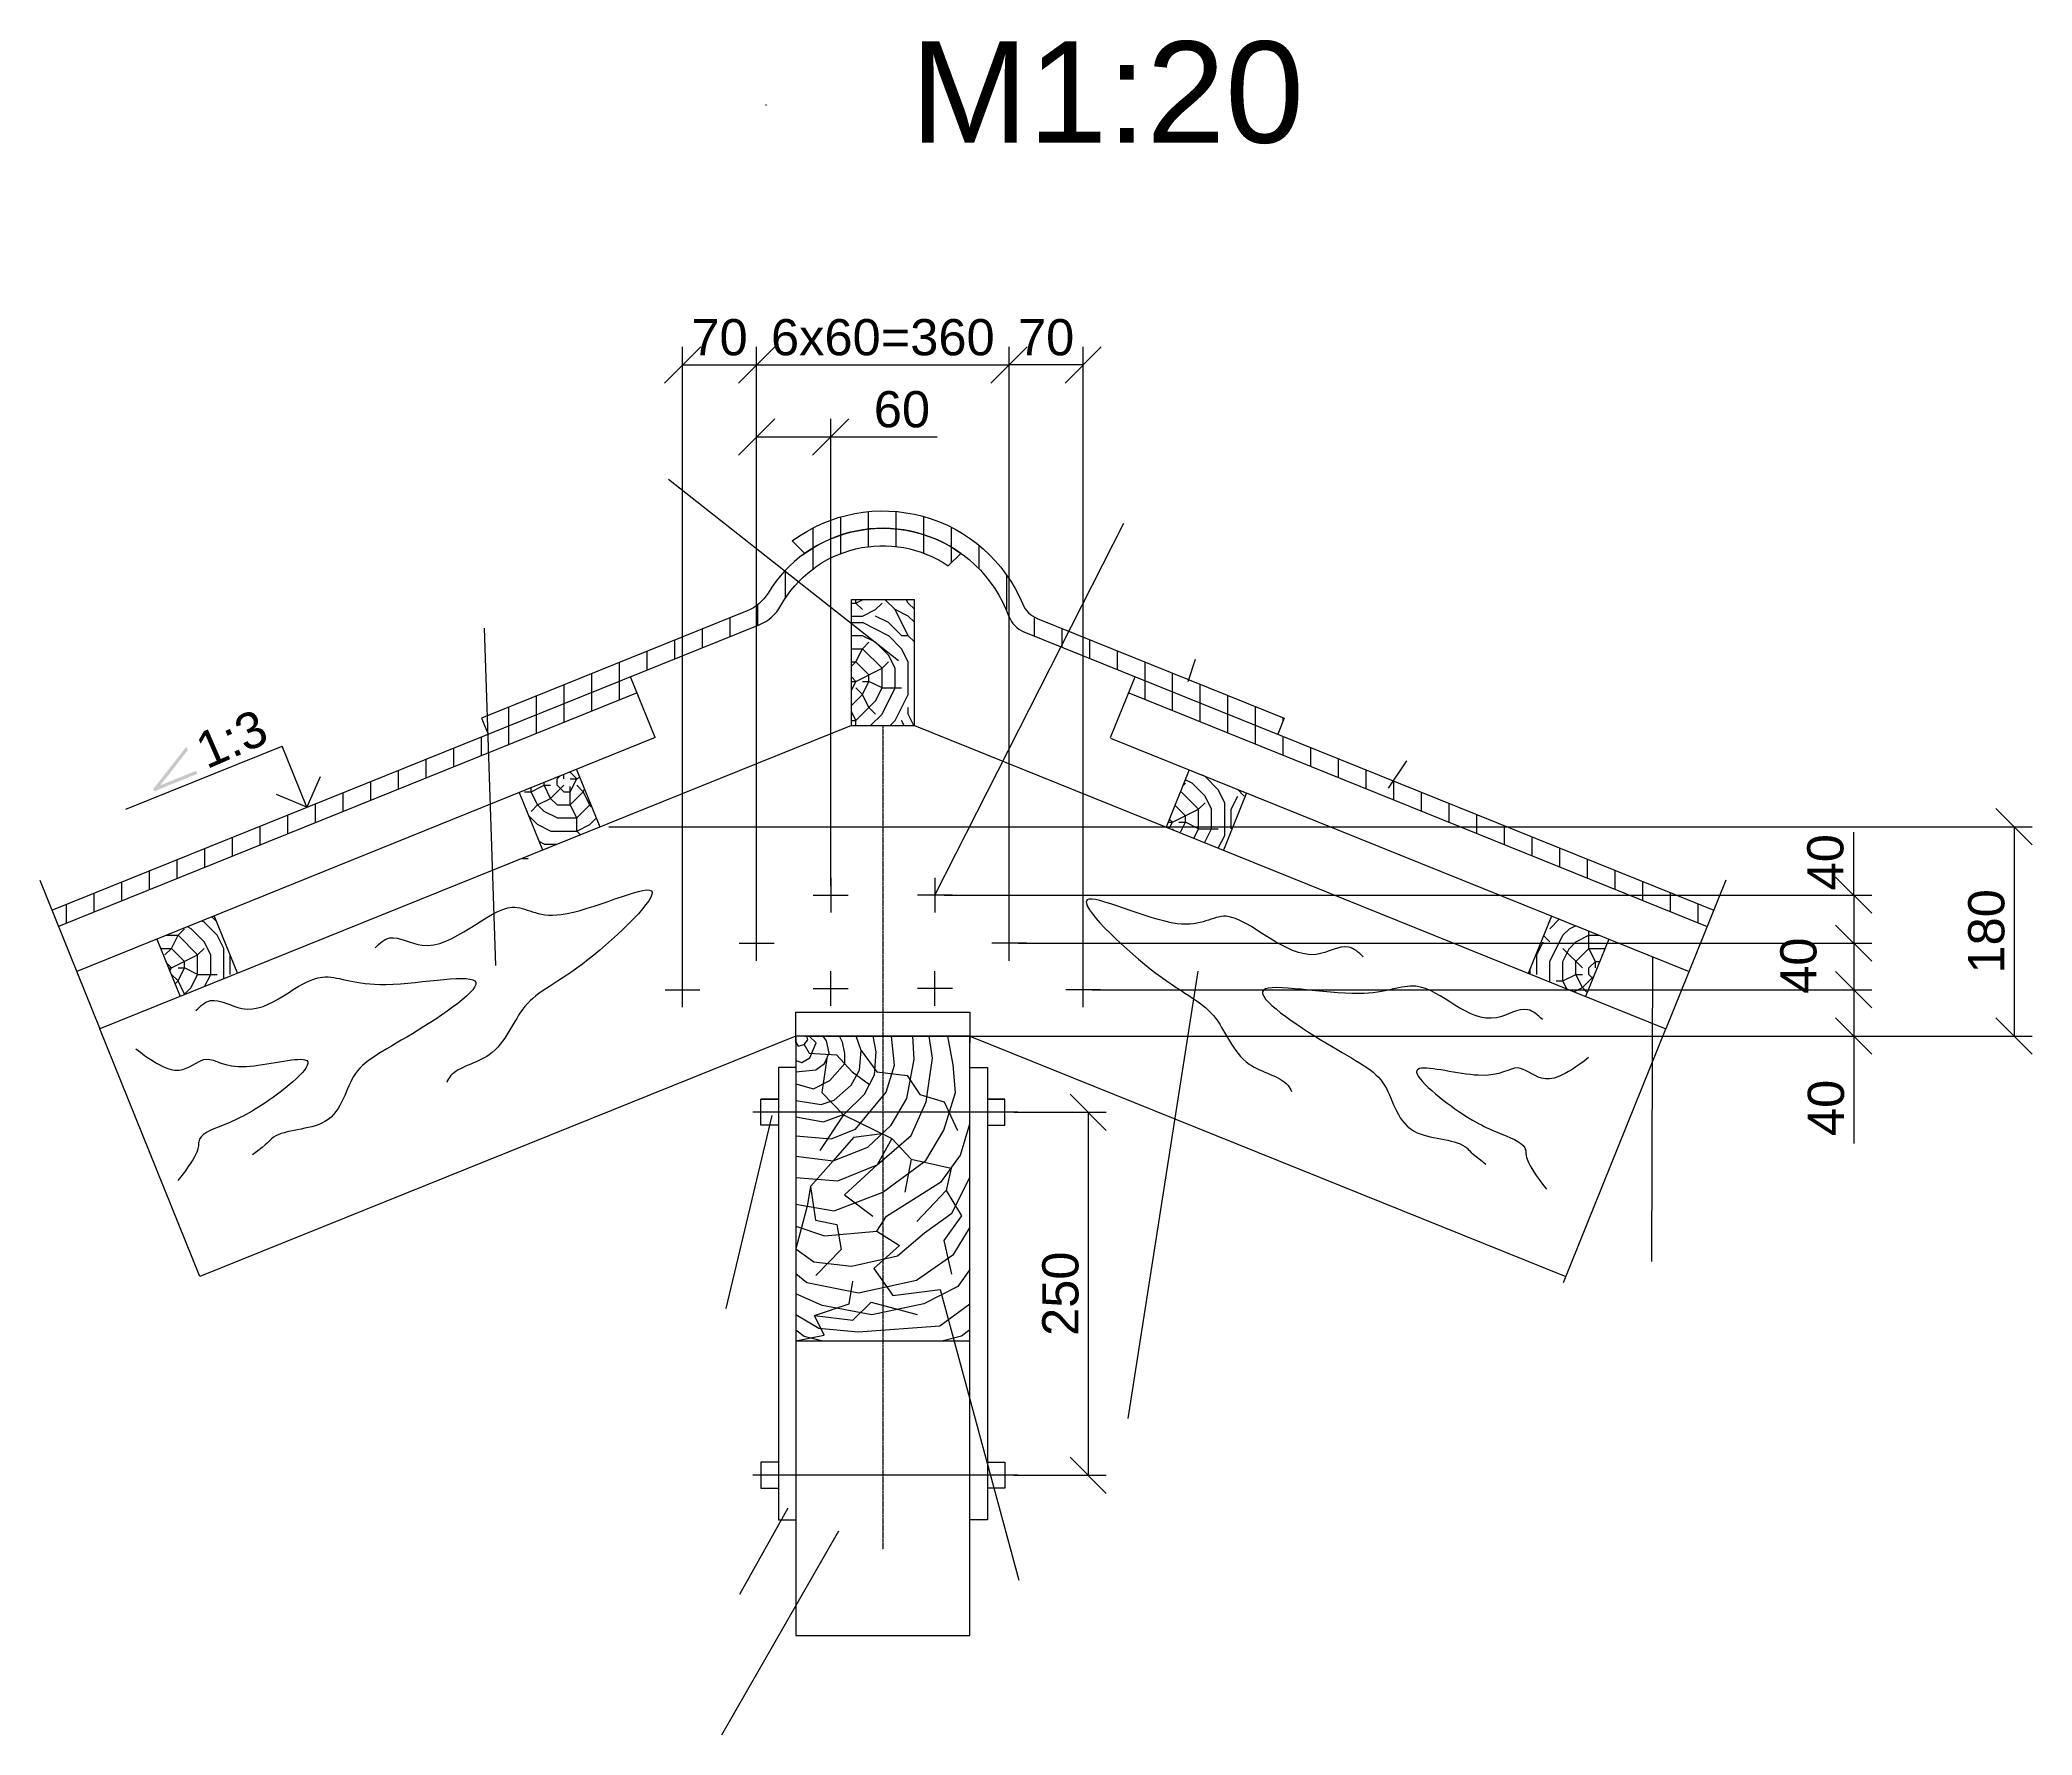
# Model space of a CAD drawing. Header units: millimetres. Extents: x -229914 to 856942, y -268655 to 87212.
# Drawn here: x 412489 to 426240, y -257761 to -246056 of the extents above; entities that cross this region are included whole.
import ezdxf

# ---------------------------------------------------------------- set-up
doc = ezdxf.new("R2010")
doc.units = ezdxf.units.MM
doc.linetypes.add('DASHDOT_axis', pattern=[24, 20, -1.5, 1, -1.5])
doc.linetypes.add('DASHED', pattern=[7, 5, -2, 0])
doc.styles.get("Standard").update_dxf_attribs({"font": 'arial.ttf'})
doc.styles.add('Аннотативный', font='arial.ttf')
doc.dimstyles.new('Копия Аннотативный', dxfattribs={"dimscale": 0, "dimtxt": 2.5, "dimasz": 2.5, "dimexe": 1.25, "dimexo": 0.625, "dimtad": 1, "dimtxsty": 'Аннотативный', "dimblk": 'OBLIQUE', "dimcen": 2.5, "dimadec": 0, "dimazin": 0, "dimtfac": 1, "dimtmove": 0, "dimatfit": 3, "dimldrblk": 'OBLIQUE', "dimfxl": 1, "dimarcsym": 0})
pattern_1 = [(90, (98506.5, -289109.61), (-190.86647, 0), [])]
pattern_2 = [(0, (399645.2, -263781), (901.73, 901.73), [270.52, -631.212]), (0, (399645.2, -263735.9), (901.73, 901.73), [270.52, -631.212]), (0, (399690.3, -263645.7), (901.73, 901.73), [180.346, -721.385]), (0, (399735.4, -263555.6), (901.73, 901.73), [135.26, -766.472]), (0, (399735.4, -263465.4), (901.73, 901.73), [90.173, -811.558]), (0, (399509.9, -263375.2), (901.73, 901.73), [45.087, -225.433, 45.087, -586.125]), (0, (399645.2, -263330.1), (901.73, 901.73), [45.087, -360.693, 135.26, -360.693]), (0, (399825.55, -263285.05), (901.73, 901.73), [45.087, -45.087, 45.087, -766.472]), (0, (399780.5, -263240), (901.73, 901.73), [45.087, -856.645]), (0, (399735.4, -263149.8), (901.73, 901.73), [135.26, -766.472]), (0, (399735.4, -263059.6), (901.73, 901.73), [180.346, -721.385]), (0, (399690.3, -262969.4), (901.73, 901.73), [225.433, -270.52, 45.087, -360.693]), (90, (399329.6, -263510.5), (-901.73, 901.73), [45.087, -90.173, 225.433, -541.039]), (90, (399374.7, -263420.3), (-901.73, 901.73), [45.087, -45.087, 135.26, -676.299]), (90, (399419.8, -263059.6), (-901.73, 901.73), [90.173, -811.558]), (90, (399464.9, -263420.3), (-901.73, 901.73), [180.346, -270.52, 45.087, -405.779]), (90, (399509.9, -262924.35), (-901.73, 901.73), [45.087, -856.645]), (90, (399555, -263375.2), (-901.73, 901.73), [135.26, -766.472]), (90, (399645.2, -263330.1), (-901.73, 901.73), [90.173, -811.558]), (90, (399735.4, -263330.1), (-901.73, 901.73), [45.087, -135.26, 135.26, -586.125]), (90, (399780.5, -263285.05), (-901.73, 901.73), [45.087, -856.645]), (90, (399825.55, -263465.4), (-901.73, 901.73), [126.242, -775.49]), (90, (399870.6, -263645.7), (-901.73, 901.73), [90.173, -811.558]), (90, (399960.8, -263285.05), (-901.73, 901.73), [45.087, -856.645]), (90, (400051, -263330.1), (-901.73, 901.73), [135.26, -766.472]), (90, (400141.15, -263330.1), (-901.73, 901.73), [135.26, -766.472]), (45, (400005.9, -263690.8), (1e-13, 901.731), [63.761, -63.761, 63.761, -1083.956]), (45, (399825.55, -263465.4), (1e-13, 901.731), [127.523, -1147.718]), (45, (399464.86, -263014.5), (1e-13, 901.731), [127.523, -1147.718]), (45, (399645.2, -263239.96), (1e-13, 901.731), [127.523, -1147.718]), (45, (399690.3, -263420.3), (1e-13, 901.731), [127.523, -1147.718]), (45, (399960.8, -263600.65), (1e-13, 901.731), [127.523, -1147.718]), (45, (399870.63, -263555.57), (1e-13, 901.731), [191.286, -1083.955]), (45, (399600.1, -263149.8), (1e-13, 901.731), [63.76, -1211.48]), (45, (399555, -263059.6), (1e-13, 901.731), [63.76, -1211.48]), (45, (399915.7, -263059.6), (1e-13, 901.731), [63.76, -1211.48]), (45, (399555, -263510.5), (1e-13, 901.731), [63.76, -1211.48]), (45, (400051, -263194.9), (1e-13, 901.731), [63.76, -1211.48]), (45, (399735.4, -263285.05), (1e-13, 901.731), [63.76, -1211.48]), (45, (399825.55, -263194.9), (1e-13, 901.731), [63.76, -1211.48]), (135, (399780.46, -263375.2), (-901.731, 1e-13), [63.761, -63.761, 191.286, -956.432]), (135, (399915.7, -263375.2), (-901.731, 1e-13), [63.76, -1211.48]), (135, (399915.7, -263690.8), (-901.731, 1e-13), [63.76, -1211.48]), (135, (399735.4, -263465.4), (-901.731, 1e-13), [63.76, -1211.48]), (135, (399870.63, -263285.05), (-901.731, 1e-13), [63.76, -1211.48]), (135, (399645.2, -263510.5), (-901.731, 1e-13), [63.76, -1211.48]), (135, (400005.9, -263510.5), (-901.731, 1e-13), [63.76, -1211.48]), (135, (399374.7, -263781), (-901.731, 1e-13), [63.76, -1211.48]), (135, (399419.8, -263735.9), (-901.731, 1e-13), [127.523, -1147.718]), (135, (399464.86, -263690.8), (-901.731, 1e-13), [127.523, -1147.718]), (135, (399555, -263690.8), (-901.731, 1e-13), [127.523, -1147.718]), (135, (399600.1, -263600.65), (-901.731, 1e-13), [127.523, -1147.718]), (135, (399960.8, -263239.96), (-901.731, 1e-13), [127.523, -1147.718]), (135, (400141.15, -263690.8), (-901.731, 1e-13), [127.523, -1147.718]), (135, (400186.24, -262969.44), (-901.731, 1e-13), [127.523, -1147.718]), (135, (400186.24, -263059.6), (-901.731, 1e-13), [127.523, -1147.718]), (135, (400096.07, -263104.7), (-901.731, 1e-13), [127.523, -1147.718]), (135, (399464.86, -263104.7), (-901.731, 1e-13), [191.286, -1083.955]), (135, (400051, -263194.9), (-901.731, 1e-13), [191.286, -1083.955]), (26.565, (399555.03, -262924.35), (901.7314, 4e-07), [100.814, -1915.52]), (26.565, (399555.03, -263375.2), (901.7314, 4e-07), [100.814, -1915.52]), (26.565, (399645.2, -263104.7), (901.7314, 4e-07), [100.814, -1915.52]), (26.565, (399915.72, -263735.9), (901.7314, 4e-07), [100.814, -1915.52]), (26.565, (399870.63, -263645.74), (901.7314, 4e-07), [100.814, -1915.52]), (26.565, (399600.1, -263465.4), (901.7314, 4e-07), [100.814, -1915.52]), (26.565, (399600.1, -263014.53), (901.7314, 4e-07), [100.814, -1915.52]), (26.565, (399870.63, -263285.05), (901.7314, 4e-07), [201.627, -1814.705]), (63.435, (399870.63, -263149.8), (5e-08, 901.7314), [100.814, -1915.52]), (63.435, (400005.9, -263420.3), (5e-08, 901.7314), [100.814, -1915.52]), (63.435, (399555.03, -263239.96), (5e-08, 901.7314), [100.814, -1915.52]), (63.435, (399374.7, -263194.87), (5e-08, 901.7314), [100.814, -1915.52]), (63.435, (399915.72, -263375.2), (5e-08, 901.7314), [100.814, -1915.52]), (63.435, (399825.55, -263375.2), (5e-08, 901.7314), [100.814, -1915.52]), (63.435, (399464.86, -263239.96), (5e-08, 901.7314), [201.627, -1814.705]), (63.435, (400141.15, -263555.57), (5e-08, 901.7314), [201.627, -1814.705]), (63.435, (400051, -263510.48), (5e-08, 901.7314), [201.627, -1814.705]), (116.565, (399329.6, -263645.74), (-4e-07, 901.7314), [100.814, -1915.52]), (116.565, (399329.6, -263149.8), (-4e-07, 901.7314), [100.814, -1915.52]), (116.565, (399509.94, -263781), (-4e-07, 901.7314), [100.814, -1915.52]), (116.565, (399419.77, -262969.44), (-4e-07, 901.7314), [100.814, -1915.52]), (116.565, (399509.94, -263510.48), (-4e-07, 901.7314), [100.814, -1915.52]), (116.565, (399690.3, -263420.3), (-4e-07, 901.7314), [100.814, -1915.52]), (116.565, (399780.46, -263239.96), (-4e-07, 901.7314), [100.814, -1915.52]), (116.565, (399374.7, -263600.65), (0.0003, 901.7315), [100.814, -1915.52]), (116.565, (399600.1, -263465.4), (-4e-07, 901.7314), [100.814, -1915.52]), (116.565, (399870.63, -263555.57), (-4e-07, 901.7314), [100.814, -1915.52]), (116.565, (399960.8, -263465.4), (-4e-07, 901.7314), [100.814, -1915.52]), (116.565, (400141.15, -263194.87), (-4e-07, 901.7314), [100.814, -1915.52]), (116.565, (399464.86, -262924.35), (-4e-07, 901.7314), [100.814, -1915.52]), (116.565, (399329.6, -262969.44), (-4e-07, 901.7314), [201.627, -1814.705]), (116.565, (399464.86, -263600.65), (-4e-07, 901.7314), [201.627, -1814.705]), (153.435, (399329.6, -263735.9), (-901.7314, 5e-08), [100.814, -1915.52]), (153.435, (400096.07, -263781), (-901.7314, 5e-08), [100.814, -1915.52]), (153.435, (400051, -263330.13), (-901.7314, 5e-08), [100.814, -1915.52]), (153.435, (399690.3, -263645.74), (-901.7314, 5e-08), [100.814, -1915.52]), (153.435, (399645.2, -263735.9), (-901.7314, 5e-08), [100.814, -1915.52]), (153.435, (399735.38, -263555.57), (-901.7314, 5e-08), [100.814, -1915.52]), (153.435, (400005.9, -263014.53), (-901.7314, 5e-08), [100.814, -1915.52]), (153.435, (400096.07, -262969.44), (-901.7314, 5e-08), [201.627, -1814.705])]

# ---------------------------------------------------------------- blocks, each defined once
blk = doc.blocks.new('_Oblique')
at = {"color": 0, "linetype": 'ByBlock', "lineweight": -2}
blk.add_line((-0.5, -0.5), (0.5, 0.5), dxfattribs=at)
blk = doc.blocks.new('*D1248')
at = {"color": 0, "linetype": 'ByBlock', "lineweight": -2, "transparency": 16777216}
for p, q in [((419211, -253460), (419849, -253460)), ((419724, -253460), (419724, -255966)), ((419211, -255966), (419849, -255966))]:
    blk.add_line(p, q, dxfattribs=at)
at = {"layer": 'Defpoints', "color": 0, "linetype": 'ByBlock', "transparency": 16777216}
for p in [(419149, -253460), (419149, -255966), (419724, -255966)]:
    blk.add_point(p, dxfattribs=at)
at = {"color": 0, "linetype": 'ByBlock', "lineweight": -2, "transparency": 16777216, "xscale": 250, "yscale": 250, "zscale": 250}
for p, rotation in [((419724, -253460), 90), ((419724, -255966), 270)]:
    blk.add_blockref('_Oblique', p, dxfattribs=dict(at, rotation=rotation))
at = {"color": 0, "linetype": 'ByBlock', "lineweight": 25, "transparency": 16777216, "insert": (419534, -254713), "char_height": 250, "attachment_point": 5, "rotation": 90, "style": 'Аннотативный'}
blk.add_mtext('250', dxfattribs=at)
blk = doc.blocks.new('*D1216')
at = {"color": 0, "linetype": 'ByBlock', "lineweight": -2, "transparency": 16777216}
for p, q in [((416925, -252551), (416925, -248176)), ((417436, -252231), (417436, -248176)), ((416925, -248301), (417436, -248301))]:
    blk.add_line(p, q, dxfattribs=at)
at = {"layer": 'Defpoints', "color": 0, "linetype": 'ByBlock', "transparency": 16777216}
for p in [(417436, -248301), (417436, -252293), (416925, -252614)]:
    blk.add_point(p, dxfattribs=at)
at = {"color": 0, "linetype": 'ByBlock', "lineweight": -2, "transparency": 16777216, "xscale": 250, "yscale": 250, "zscale": 250, "rotation": 180}
blk.add_blockref('_Oblique', (416925, -248301), dxfattribs=at)
at = {"color": 0, "linetype": 'ByBlock', "lineweight": -2, "transparency": 16777216, "xscale": 250, "yscale": 250, "zscale": 250}
blk.add_blockref('_Oblique', (417436, -248301), dxfattribs=at)
at = {"color": 0, "linetype": 'ByBlock', "lineweight": 25, "transparency": 16777216, "insert": (417180, -248111), "char_height": 250, "attachment_point": 5, "style": 'Аннотативный'}
blk.add_mtext('70', dxfattribs=at)
blk = doc.blocks.new('*D1220')
at = {"color": 0, "linetype": 'ByBlock', "lineweight": -2, "transparency": 16777216}
for p, q in [((417436, -252231), (417436, -248673)), ((417947, -251899), (417947, -248673)), ((417436, -248798), (417947, -248798)), ((417947, -248798), (418681, -248798))]:
    blk.add_line(p, q, dxfattribs=at)
at = {"layer": 'Defpoints', "color": 0, "linetype": 'ByBlock', "transparency": 16777216}
for p in [(417947, -248798), (417947, -251961), (417436, -252293)]:
    blk.add_point(p, dxfattribs=at)
at = {"color": 0, "linetype": 'ByBlock', "lineweight": -2, "transparency": 16777216, "xscale": 250, "yscale": 250, "zscale": 250, "rotation": 180}
blk.add_blockref('_Oblique', (417436, -248798), dxfattribs=at)
at = {"color": 0, "linetype": 'ByBlock', "lineweight": -2, "transparency": 16777216, "xscale": 250, "yscale": 250, "zscale": 250}
blk.add_blockref('_Oblique', (417947, -248798), dxfattribs=at)
at = {"color": 0, "linetype": 'ByBlock', "lineweight": 25, "transparency": 16777216, "insert": (418439, -248608), "char_height": 250, "attachment_point": 5, "style": 'Аннотативный'}
blk.add_mtext('60', dxfattribs=at)
blk = doc.blocks.new('*D1224')
at = {"color": 0, "linetype": 'ByBlock', "lineweight": -2, "transparency": 16777216}
for p, q in [((419178, -252231), (419178, -248176)), ((419690, -252551), (419690, -248176)), ((419690, -248301), (419178, -248301))]:
    blk.add_line(p, q, dxfattribs=at)
at = {"layer": 'Defpoints', "color": 0, "linetype": 'ByBlock', "transparency": 16777216}
for p in [(419178, -248301), (419178, -252293), (419690, -252614)]:
    blk.add_point(p, dxfattribs=at)
at = {"color": 0, "linetype": 'ByBlock', "lineweight": -2, "transparency": 16777216, "xscale": 250, "yscale": 250, "zscale": 250, "rotation": 180}
blk.add_blockref('_Oblique', (419178, -248301), dxfattribs=at)
at = {"color": 0, "linetype": 'ByBlock', "lineweight": -2, "transparency": 16777216, "xscale": 250, "yscale": 250, "zscale": 250}
blk.add_blockref('_Oblique', (419690, -248301), dxfattribs=at)
at = {"color": 0, "linetype": 'ByBlock', "lineweight": 25, "transparency": 16777216, "insert": (419434, -248111), "char_height": 250, "attachment_point": 5, "style": 'Аннотативный'}
blk.add_mtext('70', dxfattribs=at)
blk = doc.blocks.new('*D1228')
at = {"color": 0, "linetype": 'ByBlock', "lineweight": -2, "transparency": 16777216}
for p, q in [((417436, -248238), (417436, -248176)), ((419178, -248238), (419178, -248176)), ((417436, -248301), (419178, -248301))]:
    blk.add_line(p, q, dxfattribs=at)
at = {"layer": 'Defpoints', "color": 0, "linetype": 'ByBlock', "transparency": 16777216}
for p in [(417436, -248301), (419178, -248301), (419178, -248301)]:
    blk.add_point(p, dxfattribs=at)
at = {"color": 0, "linetype": 'ByBlock', "lineweight": -2, "transparency": 16777216, "xscale": 250, "yscale": 250, "zscale": 250, "rotation": 180}
blk.add_blockref('_Oblique', (417436, -248301), dxfattribs=at)
at = {"color": 0, "linetype": 'ByBlock', "lineweight": -2, "transparency": 16777216, "xscale": 250, "yscale": 250, "zscale": 250}
blk.add_blockref('_Oblique', (419178, -248301), dxfattribs=at)
at = {"color": 0, "linetype": 'ByBlock', "lineweight": 25, "transparency": 16777216, "insert": (418307, -248111), "char_height": 250, "attachment_point": 5, "style": 'Аннотативный'}
blk.add_mtext('6x60=360', dxfattribs=at)
blk = doc.blocks.new('*D1232')
at = {"color": 0, "linetype": 'ByBlock', "lineweight": -2, "transparency": 16777216}
for p, q in [((416415, -251489), (426240, -251489)), ((426115, -251489), (426115, -252934)), ((417769, -252934), (426240, -252934))]:
    blk.add_line(p, q, dxfattribs=at)
at = {"layer": 'Defpoints', "color": 0, "linetype": 'ByBlock', "transparency": 16777216}
for p in [(416353, -251489), (417706, -252934), (426115, -252934)]:
    blk.add_point(p, dxfattribs=at)
at = {"color": 0, "linetype": 'ByBlock', "lineweight": -2, "transparency": 16777216, "xscale": 250, "yscale": 250, "zscale": 250}
for p, rotation in [((426115, -251489), 90), ((426115, -252934), 270)]:
    blk.add_blockref('_Oblique', p, dxfattribs=dict(at, rotation=rotation))
at = {"color": 0, "linetype": 'ByBlock', "lineweight": 25, "transparency": 16777216, "insert": (425925, -252211), "char_height": 250, "attachment_point": 5, "rotation": 90, "style": 'Аннотативный'}
blk.add_mtext('180', dxfattribs=at)
blk = doc.blocks.new('*D1196')
at = {"color": 0, "linetype": 'ByBlock', "lineweight": -2, "transparency": 16777216}
for p, q in [((418730, -251961), (425133, -251961)), ((425008, -251961), (425008, -252293)), ((419241, -252293), (425133, -252293))]:
    blk.add_line(p, q, dxfattribs=at)
at = {"layer": 'Defpoints', "color": 0, "linetype": 'ByBlock', "transparency": 16777216}
for p in [(418667, -251961), (419178, -252293), (425008, -252293)]:
    blk.add_point(p, dxfattribs=at)
at = {"color": 0, "linetype": 'ByBlock', "lineweight": -2, "transparency": 16777216, "xscale": 250, "yscale": 250, "zscale": 250}
for p, rotation in [((425008, -251961), 90), ((425008, -252293), 270)]:
    blk.add_blockref('_Oblique', p, dxfattribs=dict(at, rotation=rotation))
at = {"color": 0, "linetype": 'ByBlock', "lineweight": 25, "transparency": 16777216, "insert": (424814, -251734), "char_height": 250, "width": 1037.69, "attachment_point": 5, "rotation": 90, "style": 'Аннотативный'}
blk.add_mtext('40', dxfattribs=at)
blk = doc.blocks.new('*D1200')
at = {"color": 0, "linetype": 'ByBlock', "lineweight": -2, "transparency": 16777216}
for p, q in [((419241, -252293), (425133, -252293)), ((425008, -252293), (425008, -252614)), ((419752, -252614), (425133, -252614))]:
    blk.add_line(p, q, dxfattribs=at)
at = {"layer": 'Defpoints', "color": 0, "linetype": 'ByBlock', "transparency": 16777216}
for p in [(419178, -252293), (419690, -252614), (425008, -252614)]:
    blk.add_point(p, dxfattribs=at)
at = {"color": 0, "linetype": 'ByBlock', "lineweight": -2, "transparency": 16777216, "xscale": 250, "yscale": 250, "zscale": 250}
for p, rotation in [((425008, -252293), 90), ((425008, -252614), 270)]:
    blk.add_blockref('_Oblique', p, dxfattribs=dict(at, rotation=rotation))
at = {"color": 0, "linetype": 'ByBlock', "lineweight": 25, "transparency": 16777216, "insert": (424628, -252448), "char_height": 250, "attachment_point": 5, "rotation": 90, "style": 'Аннотативный'}
blk.add_mtext('40', dxfattribs=at)
blk = doc.blocks.new('*D1204')
at = {"color": 0, "linetype": 'ByBlock', "lineweight": -2, "transparency": 16777216}
for p, q in [((425008, -252614), (425008, -252934)), ((425071, -252614), (425133, -252614)), ((425008, -252934), (425008, -253676)), ((425071, -252934), (425133, -252934))]:
    blk.add_line(p, q, dxfattribs=at)
at = {"layer": 'Defpoints', "color": 0, "linetype": 'ByBlock', "transparency": 16777216}
for p in [(425008, -252614), (425008, -252934), (425008, -252934)]:
    blk.add_point(p, dxfattribs=at)
at = {"color": 0, "linetype": 'ByBlock', "lineweight": -2, "transparency": 16777216, "xscale": 250, "yscale": 250, "zscale": 250}
for p, rotation in [((425008, -252614), 90), ((425008, -252934), 270)]:
    blk.add_blockref('_Oblique', p, dxfattribs=dict(at, rotation=rotation))
at = {"color": 0, "linetype": 'ByBlock', "lineweight": 25, "transparency": 16777216, "insert": (424818, -253430), "char_height": 250, "attachment_point": 5, "rotation": 90, "style": 'Аннотативный'}
blk.add_mtext('40', dxfattribs=at)

msp = doc.modelspace()

# ---------------------------------------------------------------- hatches: boundary and pattern name
at = {"lineweight": 25}
h = msp.add_hatch(dxfattribs=at)
h.set_pattern_fill('ANSI31', color=256, scale=60.115424, angle=45)
h.set_pattern_definition(pattern_1)
h.paths.add_polyline_path([(417681.87261, -249515.71784), (417768.47383, -249601.34949, -0.4958235074), (419177.33484, -250036.95614, 0.2123042676), (419279.21755, -250142.29445), (421032.35642, -250850.00477), (421077.36268, -250738.51534), (419372.28208, -250050.20527, -0.20070989), (419273.31914, -249952.33785, 0.4881359817)])
h.paths.add_polyline_path([(417514.61917, -249875.48635, -0.1621940885), (417369.9388, -249998.65667), (415537.16209, -250738.51534), (415582.16835, -250850.00477), (417453.15807, -250094.72021, 0.17128168), (417603.17788, -249962.35828, -0.4397668063), (418759.11068, -249687.31638), (418846.05094, -249601.34949, 0.4368879141)])
h = msp.add_hatch(dxfattribs=at)
h.set_pattern_fill('TRONCO', color=256, scale=120.981772, style=0, pattern_type=2)
h.set_pattern_definition([(0, (404368.95, -261802.7), (901.73, 901.73), [270.52, -631.21]), (0, (404368.95, -261757.6), (901.73, 901.73), [270.52, -631.21]), (0, (404414, -261667.4), (901.73, 901.73), [180.346, -721.385]), (0, (404459.1, -261577.3), (901.73, 901.73), [135.26, -766.47]), (0, (404459.1, -261487.1), (901.73, 901.73), [90.173, -811.56]), (0, (404233.7, -261396.9), (901.73, 901.73), [45.087, -225.433, 45.087, -586.125]), (0, (404368.95, -261351.8), (901.73, 901.73), [45.087, -360.693, 135.26, -360.693]), (0, (404549.3, -261306.75), (901.73, 901.73), [45.087, -45.087, 45.087, -766.472]), (0, (404504.2, -261261.7), (901.73, 901.73), [45.087, -856.645]), (0, (404459.1, -261171.5), (901.73, 901.73), [135.26, -766.47]), (0, (404459.1, -261081.3), (901.73, 901.73), [180.346, -721.385]), (0, (404414, -260991.1), (901.73, 901.73), [225.433, -270.52, 45.087, -360.693]), (90, (404053.3, -261532.2), (-901.73, 901.73), [45.087, -90.173, 225.433, -541.039]), (90, (404098.4, -261442), (-901.73, 901.73), [45.087, -45.087, 135.26, -676.299]), (90, (404143.5, -261081.3), (-901.73, 901.73), [90.173, -811.56]), (90, (404188.6, -261442), (-901.73, 901.73), [180.346, -270.52, 45.087, -405.78]), (90, (404233.7, -260946.05), (-901.73, 901.73), [45.087, -856.645]), (90, (404278.8, -261396.9), (-901.73, 901.73), [135.26, -766.47]), (90, (404368.95, -261351.8), (-901.73, 901.73), [90.173, -811.56]), (90, (404459.1, -261351.8), (-901.73, 901.73), [45.087, -135.26, 135.26, -586.125]), (90, (404504.2, -261306.75), (-901.73, 901.73), [45.087, -856.645]), (90, (404549.3, -261487.1), (-901.73, 901.73), [126.242, -775.49]), (90, (404594.4, -261667.4), (-901.73, 901.73), [90.173, -811.56]), (90, (404684.55, -261306.75), (-901.73, 901.73), [45.087, -856.645]), (90, (404774.7, -261351.8), (-901.73, 901.73), [135.26, -766.47]), (90, (404864.9, -261351.8), (-901.73, 901.73), [135.26, -766.47]), (45, (404729.64, -261712.5), (1e-13, 901.731), [63.761, -63.761, 63.761, -1083.956]), (45, (404549.3, -261487.1), (1e-13, 901.731), [127.523, -1147.718]), (45, (404188.6, -261036.2), (1e-13, 901.731), [127.523, -1147.718]), (45, (404368.95, -261261.66), (1e-13, 901.731), [127.523, -1147.718]), (45, (404414.03, -261442), (1e-13, 901.731), [127.523, -1147.718]), (45, (404684.55, -261622.35), (1e-13, 901.731), [127.523, -1147.718]), (45, (404594.4, -261577.26), (1e-13, 901.731), [191.286, -1083.955]), (45, (404323.86, -261171.5), (1e-13, 901.731), [63.76, -1211.48]), (45, (404278.8, -261081.3), (1e-13, 901.731), [63.76, -1211.48]), (45, (404639.46, -261081.3), (1e-13, 901.731), [63.76, -1211.48]), (45, (404278.8, -261532.2), (1e-13, 901.731), [63.76, -1211.48]), (45, (404774.7, -261216.6), (1e-13, 901.731), [63.76, -1211.48]), (45, (404459.1, -261306.75), (1e-13, 901.731), [63.76, -1211.48]), (45, (404549.3, -261216.6), (1e-13, 901.731), [63.76, -1211.48]), (135, (404504.2, -261396.9), (-901.731, 1e-13), [63.761, -63.761, 191.286, -956.432]), (135, (404639.46, -261396.9), (-901.731, 1e-13), [63.76, -1211.48]), (135, (404639.46, -261712.5), (-901.731, 1e-13), [63.76, -1211.48]), (135, (404459.1, -261487.1), (-901.731, 1e-13), [63.76, -1211.48]), (135, (404594.4, -261306.75), (-901.731, 1e-13), [63.76, -1211.48]), (135, (404368.95, -261532.2), (-901.731, 1e-13), [63.76, -1211.48]), (135, (404729.64, -261532.2), (-901.731, 1e-13), [63.76, -1211.48]), (135, (404098.4, -261802.7), (-901.731, 1e-13), [63.76, -1211.48]), (135, (404143.5, -261757.6), (-901.731, 1e-13), [127.523, -1147.718]), (135, (404188.6, -261712.5), (-901.731, 1e-13), [127.523, -1147.718]), (135, (404278.8, -261712.5), (-901.731, 1e-13), [127.523, -1147.718]), (135, (404323.86, -261622.35), (-901.731, 1e-13), [127.523, -1147.718]), (135, (404684.55, -261261.66), (-901.731, 1e-13), [127.523, -1147.718]), (135, (404864.9, -261712.5), (-901.731, 1e-13), [127.523, -1147.718]), (135, (404910, -260991.14), (-901.731, 1e-13), [127.523, -1147.72]), (135, (404910, -261081.3), (-901.731, 1e-13), [127.523, -1147.72]), (135, (404819.8, -261126.4), (-901.731, 1e-13), [127.523, -1147.72]), (135, (404188.6, -261126.4), (-901.731, 1e-13), [191.286, -1083.955]), (135, (404774.7, -261216.6), (-901.731, 1e-13), [191.286, -1083.955]), (26.565, (404278.77, -260946.05), (901.731, 4e-07), [100.814, -1915.52]), (26.565, (404278.77, -261396.9), (901.731, 4e-07), [100.814, -1915.52]), (26.565, (404368.95, -261126.4), (901.731, 4e-07), [100.814, -1915.52]), (26.565, (404639.46, -261757.6), (901.731, 4e-07), [100.814, -1915.52]), (26.565, (404594.38, -261667.44), (901.731, 4e-07), [100.814, -1915.52]), (26.565, (404323.86, -261487.1), (901.731, 4e-07), [100.814, -1915.52]), (26.565, (404323.86, -261036.23), (901.731, 4e-07), [100.814, -1915.52]), (26.565, (404594.38, -261306.75), (901.731, 4e-07), [201.627, -1814.705]), (63.435, (404594.38, -261171.5), (5e-08, 901.731), [100.814, -1915.52]), (63.435, (404729.64, -261442), (5e-08, 901.731), [100.814, -1915.52]), (63.435, (404278.77, -261261.66), (5e-08, 901.731), [100.814, -1915.52]), (63.435, (404098.43, -261216.57), (5e-08, 901.731), [100.814, -1915.52]), (63.435, (404639.46, -261396.9), (5e-08, 901.731), [100.814, -1915.52]), (63.435, (404549.3, -261396.9), (5e-08, 901.731), [100.814, -1915.52]), (63.435, (404188.6, -261261.66), (5e-08, 901.731), [201.627, -1814.705]), (63.435, (404864.9, -261577.26), (5e-08, 901.731), [201.627, -1814.705]), (63.435, (404774.72, -261532.18), (5e-08, 901.731), [201.627, -1814.705]), (116.565, (404053.34, -261667.44), (-4e-07, 901.731), [100.814, -1915.52]), (116.565, (404053.34, -261171.5), (-4e-07, 901.731), [100.814, -1915.52]), (116.565, (404233.7, -261802.7), (-4e-07, 901.731), [100.814, -1915.52]), (116.565, (404143.5, -260991.14), (-4e-07, 901.731), [100.814, -1915.52]), (116.565, (404233.7, -261532.18), (-4e-07, 901.731), [100.814, -1915.52]), (116.565, (404414.03, -261442), (-4e-07, 901.731), [100.814, -1915.52]), (116.565, (404504.2, -261261.66), (-4e-07, 901.731), [100.814, -1915.52]), (116.565, (404098.43, -261622.35), (0.0003, 901.7315), [100.814, -1915.52]), (116.565, (404323.86, -261487.1), (-4e-07, 901.731), [100.814, -1915.52]), (116.565, (404594.38, -261577.26), (-4e-07, 901.731), [100.814, -1915.52]), (116.565, (404684.55, -261487.1), (-4e-07, 901.731), [100.814, -1915.52]), (116.565, (404864.9, -261216.57), (-4e-07, 901.731), [100.814, -1915.52]), (116.565, (404188.6, -260946.05), (-4e-07, 901.731), [100.814, -1915.52]), (116.565, (404053.34, -260991.14), (-4e-07, 901.731), [201.627, -1814.705]), (116.565, (404188.6, -261622.35), (-4e-07, 901.731), [201.627, -1814.705]), (153.435, (404053.34, -261757.6), (-901.731, 5e-08), [100.814, -1915.52]), (153.435, (404819.8, -261802.7), (-901.731, 5e-08), [100.814, -1915.52]), (153.435, (404774.72, -261351.83), (-901.731, 5e-08), [100.814, -1915.52]), (153.435, (404414.03, -261667.44), (-901.731, 5e-08), [100.814, -1915.52]), (153.435, (404368.95, -261757.6), (-901.731, 5e-08), [100.814, -1915.52]), (153.435, (404459.1, -261577.26), (-901.731, 5e-08), [100.814, -1915.52]), (153.435, (404729.64, -261036.23), (-901.731, 5e-08), [100.814, -1915.52]), (153.435, (404819.8, -260991.14), (-901.731, 5e-08), [201.627, -1814.705])])
h.paths.add_polyline_path([(418524.75975, -249919.04356), (418089.76502, -249919.04356), (418089.76502, -250790.7172), (418524.75975, -250790.7172)])
h = msp.add_hatch(dxfattribs=at)
h.set_pattern_fill('ANSI31', color=256, scale=60.115424, angle=45)
h.set_pattern_definition(pattern_1)
h.paths.add_polyline_path([(412571.96038, -252065.17106), (412616.96664, -252176.66049), (416610.52429, -250564.5338), (416565.51803, -250453.04437)])
h = msp.add_hatch(dxfattribs=at)
h.set_pattern_fill('ANSI31', color=256, scale=60.115424, angle=45)
h.set_pattern_definition(pattern_1)
h.paths.add_polyline_path([(424042.56438, -252065.17106), (423997.55813, -252176.66049), (420004.00048, -250564.5338), (420049.00674, -250453.04437)])
h = msp.add_hatch(color=256, dxfattribs=at)
h.dxf.hatch_style = 1
h.paths.add_polyline_path([(413509.57678, -250960.49165), (413499.97118, -250936.75983), (413271.33125, -251227.88011), (413277.95581, -251244.24691), (413575.65683, -251123.75063), (413567.21051, -251102.88294), (413320.69593, -251202.6612)])
h = msp.add_hatch(dxfattribs=at)
h.set_pattern_fill('TRONCO', color=256, scale=120.981772, style=0, pattern_type=2)
h.set_pattern_definition([(0, (400639, -263376.8), (901.73, 901.73), [270.52, -631.21]), (0, (400639, -263331.7), (901.73, 901.73), [270.52, -631.21]), (0, (400684.1, -263241.6), (901.73, 901.73), [180.346, -721.385]), (0, (400729.2, -263151.4), (901.73, 901.73), [135.26, -766.47]), (0, (400729.2, -263061.2), (901.73, 901.73), [90.173, -811.56]), (0, (400503.7, -262971.05), (901.73, 901.73), [45.087, -225.433, 45.087, -586.125]), (0, (400639, -262926), (901.73, 901.73), [45.087, -360.693, 135.26, -360.693]), (0, (400819.3, -262880.9), (901.73, 901.73), [45.087, -45.087, 45.087, -766.472]), (0, (400774.25, -262835.8), (901.73, 901.73), [45.087, -856.645]), (0, (400729.2, -262745.6), (901.73, 901.73), [135.26, -766.47]), (0, (400729.2, -262655.4), (901.73, 901.73), [180.346, -721.385]), (0, (400684.1, -262565.3), (901.73, 901.73), [225.433, -270.52, 45.087, -360.693]), (90, (400323.4, -263106.3), (-901.73, 901.73), [45.087, -90.173, 225.433, -541.039]), (90, (400368.5, -263016.1), (-901.73, 901.73), [45.087, -45.087, 135.26, -676.299]), (90, (400413.6, -262655.4), (-901.73, 901.73), [90.173, -811.56]), (90, (400458.65, -263016.1), (-901.73, 901.73), [180.346, -270.52, 45.087, -405.78]), (90, (400503.7, -262520.2), (-901.73, 901.73), [45.087, -856.645]), (90, (400548.8, -262971.05), (-901.73, 901.73), [135.26, -766.47]), (90, (400639, -262926), (-901.73, 901.73), [90.173, -811.56]), (90, (400729.2, -262926), (-901.73, 901.73), [45.087, -135.26, 135.26, -586.125]), (90, (400774.25, -262880.9), (-901.73, 901.73), [45.087, -856.645]), (90, (400819.3, -263061.2), (-901.73, 901.73), [126.242, -775.49]), (90, (400864.4, -263241.6), (-901.73, 901.73), [90.173, -811.56]), (90, (400954.6, -262880.9), (-901.73, 901.73), [45.087, -856.645]), (90, (401044.8, -262926), (-901.73, 901.73), [135.26, -766.47]), (90, (401134.95, -262926), (-901.73, 901.73), [135.26, -766.47]), (45, (400999.7, -263286.65), (1e-13, 901.731), [63.761, -63.761, 63.761, -1083.956]), (45, (400819.34, -263061.2), (1e-13, 901.731), [127.523, -1147.718]), (45, (400458.65, -262610.36), (1e-13, 901.731), [127.523, -1147.718]), (45, (400639, -262835.8), (1e-13, 901.731), [127.523, -1147.718]), (45, (400684.1, -263016.14), (1e-13, 901.731), [127.523, -1147.718]), (45, (400954.6, -263196.5), (1e-13, 901.731), [127.523, -1147.718]), (45, (400864.4, -263151.4), (1e-13, 901.731), [191.286, -1083.955]), (45, (400593.9, -262745.6), (1e-13, 901.731), [63.76, -1211.48]), (45, (400548.8, -262655.44), (1e-13, 901.731), [63.76, -1211.48]), (45, (400909.5, -262655.44), (1e-13, 901.731), [63.76, -1211.48]), (45, (400548.8, -263106.3), (1e-13, 901.731), [63.76, -1211.48]), (45, (401044.8, -262790.7), (1e-13, 901.731), [63.76, -1211.48]), (45, (400729.17, -262880.9), (1e-13, 901.731), [63.76, -1211.48]), (45, (400819.34, -262790.7), (1e-13, 901.731), [63.76, -1211.48]), (135, (400774.25, -262971.05), (-901.731, 1e-13), [63.761, -63.761, 191.286, -956.432]), (135, (400909.5, -262971.05), (-901.731, 1e-13), [63.76, -1211.48]), (135, (400909.5, -263286.65), (-901.731, 1e-13), [63.76, -1211.48]), (135, (400729.17, -263061.2), (-901.731, 1e-13), [63.76, -1211.48]), (135, (400864.4, -262880.9), (-901.731, 1e-13), [63.76, -1211.48]), (135, (400639, -263106.3), (-901.731, 1e-13), [63.76, -1211.48]), (135, (400999.7, -263106.3), (-901.731, 1e-13), [63.76, -1211.48]), (135, (400368.5, -263376.8), (-901.731, 1e-13), [63.76, -1211.48]), (135, (400413.56, -263331.74), (-901.731, 1e-13), [127.523, -1147.718]), (135, (400458.65, -263286.65), (-901.731, 1e-13), [127.523, -1147.718]), (135, (400548.8, -263286.65), (-901.731, 1e-13), [127.523, -1147.718]), (135, (400593.9, -263196.5), (-901.731, 1e-13), [127.523, -1147.718]), (135, (400954.6, -262835.8), (-901.731, 1e-13), [127.523, -1147.718]), (135, (401134.95, -263286.65), (-901.731, 1e-13), [127.523, -1147.718]), (135, (401180.03, -262565.3), (-901.731, 1e-13), [127.523, -1147.718]), (135, (401180.03, -262655.44), (-901.731, 1e-13), [127.523, -1147.718]), (135, (401089.86, -262700.5), (-901.731, 1e-13), [127.523, -1147.718]), (135, (400458.65, -262700.5), (-901.731, 1e-13), [191.286, -1083.955]), (135, (401044.8, -262790.7), (-901.731, 1e-13), [191.286, -1083.955]), (26.565, (400548.82, -262520.2), (901.731, 4e-07), [100.814, -1915.52]), (26.565, (400548.82, -262971.05), (901.731, 4e-07), [100.814, -1915.52]), (26.565, (400639, -262700.53), (901.731, 4e-07), [100.814, -1915.52]), (26.565, (400909.5, -263331.74), (901.731, 4e-07), [100.814, -1915.52]), (26.565, (400864.43, -263241.57), (901.731, 4e-07), [100.814, -1915.52]), (26.565, (400593.9, -263061.22), (901.731, 4e-07), [100.814, -1915.52]), (26.565, (400593.9, -262610.36), (901.731, 4e-07), [100.814, -1915.52]), (26.565, (400864.43, -262880.88), (901.731, 4e-07), [201.627, -1814.705]), (63.435, (400864.43, -262745.6), (5e-08, 901.731), [100.814, -1915.52]), (63.435, (400999.7, -263016.14), (5e-08, 901.731), [100.814, -1915.52]), (63.435, (400548.82, -262835.8), (5e-08, 901.731), [100.814, -1915.52]), (63.435, (400368.47, -262790.7), (5e-08, 901.731), [100.814, -1915.52]), (63.435, (400909.5, -262971.05), (5e-08, 901.731), [100.814, -1915.52]), (63.435, (400819.34, -262971.05), (5e-08, 901.731), [100.814, -1915.52]), (63.435, (400458.65, -262835.8), (5e-08, 901.731), [201.627, -1814.705]), (63.435, (401134.95, -263151.4), (5e-08, 901.731), [201.627, -1814.705]), (63.435, (401044.77, -263106.3), (5e-08, 901.731), [201.627, -1814.705]), (116.565, (400323.4, -263241.57), (-4e-07, 901.731), [100.814, -1915.52]), (116.565, (400323.4, -262745.6), (-4e-07, 901.731), [100.814, -1915.52]), (116.565, (400503.73, -263376.83), (-4e-07, 901.731), [100.814, -1915.52]), (116.565, (400413.56, -262565.27), (-4e-07, 901.731), [100.814, -1915.52]), (116.565, (400503.73, -263106.3), (-4e-07, 901.731), [100.814, -1915.52]), (116.565, (400684.1, -263016.14), (-4e-07, 901.731), [100.814, -1915.52]), (116.565, (400774.25, -262835.8), (-4e-07, 901.731), [100.814, -1915.52]), (116.565, (400368.47, -263196.5), (0.0003, 901.7315), [100.814, -1915.52]), (116.565, (400593.9, -263061.22), (-4e-07, 901.731), [100.814, -1915.52]), (116.565, (400864.43, -263151.4), (-4e-07, 901.731), [100.814, -1915.52]), (116.565, (400954.6, -263061.22), (-4e-07, 901.731), [100.814, -1915.52]), (116.565, (401134.95, -262790.7), (-4e-07, 901.731), [100.814, -1915.52]), (116.565, (400458.65, -262520.2), (-4e-07, 901.731), [100.814, -1915.52]), (116.565, (400323.4, -262565.27), (-4e-07, 901.731), [201.627, -1814.705]), (116.565, (400458.65, -263196.5), (-4e-07, 901.731), [201.627, -1814.705]), (153.435, (400323.4, -263331.74), (-901.731, 5e-08), [100.814, -1915.52]), (153.435, (401089.86, -263376.83), (-901.731, 5e-08), [100.814, -1915.52]), (153.435, (401044.77, -262925.96), (-901.731, 5e-08), [100.814, -1915.52]), (153.435, (400684.1, -263241.57), (-901.731, 5e-08), [100.814, -1915.52]), (153.435, (400639, -263331.74), (-901.731, 5e-08), [100.814, -1915.52]), (153.435, (400729.17, -263151.4), (-901.731, 5e-08), [100.814, -1915.52]), (153.435, (400999.7, -262610.36), (-901.731, 5e-08), [100.814, -1915.52]), (153.435, (401089.86, -262565.27), (-901.731, 5e-08), [201.627, -1814.705])])
h.paths.add_polyline_path([(415797.39109, -251252.82657), (416193.17857, -251093.05435), (416352.95079, -251488.84183), (415957.16331, -251648.61405)])
h = msp.add_hatch(dxfattribs=at)
h.set_pattern_fill('TRONCO', color=256, scale=120.981772, style=0, pattern_type=2)
h.set_pattern_definition([(0, (407455.6, -262775.8), (901.73, 901.73), [270.52, -631.21]), (0, (407455.6, -262730.7), (901.73, 901.73), [270.52, -631.21]), (0, (407500.7, -262640.5), (901.73, 901.73), [180.346, -721.385]), (0, (407545.75, -262550.3), (901.73, 901.73), [135.26, -766.47]), (0, (407545.75, -262460.2), (901.73, 901.73), [90.173, -811.56]), (0, (407320.3, -262370), (901.73, 901.73), [45.087, -225.433, 45.087, -586.125]), (0, (407455.6, -262324.9), (901.73, 901.73), [45.087, -360.693, 135.26, -360.693]), (0, (407635.9, -262279.8), (901.73, 901.73), [45.087, -45.087, 45.087, -766.472]), (0, (407590.8, -262234.7), (901.73, 901.73), [45.087, -856.645]), (0, (407545.75, -262144.6), (901.73, 901.73), [135.26, -766.47]), (0, (407545.75, -262054.4), (901.73, 901.73), [180.346, -721.385]), (0, (407500.7, -261964.2), (901.73, 901.73), [225.433, -270.52, 45.087, -360.693]), (90, (407140, -262505.25), (-901.73, 901.73), [45.087, -90.173, 225.433, -541.039]), (90, (407185.1, -262415.1), (-901.73, 901.73), [45.087, -45.087, 135.26, -676.299]), (90, (407230.15, -262054.4), (-901.73, 901.73), [90.173, -811.56]), (90, (407275.2, -262415.1), (-901.73, 901.73), [180.346, -270.52, 45.087, -405.78]), (90, (407320.3, -261919.1), (-901.73, 901.73), [45.087, -856.645]), (90, (407365.4, -262370), (-901.73, 901.73), [135.26, -766.47]), (90, (407455.6, -262324.9), (-901.73, 901.73), [90.173, -811.56]), (90, (407545.75, -262324.9), (-901.73, 901.73), [45.087, -135.26, 135.26, -586.125]), (90, (407590.8, -262279.8), (-901.73, 901.73), [45.087, -856.645]), (90, (407635.9, -262460.2), (-901.73, 901.73), [126.242, -775.49]), (90, (407681, -262640.5), (-901.73, 901.73), [90.173, -811.56]), (90, (407771.2, -262279.8), (-901.73, 901.73), [45.087, -856.645]), (90, (407861.4, -262324.9), (-901.73, 901.73), [135.26, -766.47]), (90, (407951.5, -262324.9), (-901.73, 901.73), [135.26, -766.47]), (45, (407816.3, -262685.6), (1e-13, 901.731), [63.761, -63.761, 63.761, -1083.956]), (45, (407635.9, -262460.16), (1e-13, 901.731), [127.523, -1147.72]), (45, (407275.23, -262009.3), (1e-13, 901.731), [127.523, -1147.72]), (45, (407455.6, -262234.73), (1e-13, 901.731), [127.523, -1147.72]), (45, (407500.67, -262415.1), (1e-13, 901.731), [127.523, -1147.72]), (45, (407771.2, -262595.4), (1e-13, 901.731), [127.523, -1147.72]), (45, (407681, -262550.34), (1e-13, 901.731), [191.286, -1083.955]), (45, (407410.5, -262144.56), (1e-13, 901.731), [63.76, -1211.48]), (45, (407365.4, -262054.4), (1e-13, 901.731), [63.76, -1211.48]), (45, (407726.1, -262054.4), (1e-13, 901.731), [63.76, -1211.48]), (45, (407365.4, -262505.25), (1e-13, 901.731), [63.76, -1211.48]), (45, (407861.36, -262189.65), (1e-13, 901.731), [63.76, -1211.48]), (45, (407545.75, -262279.8), (1e-13, 901.731), [63.76, -1211.48]), (45, (407635.9, -262189.65), (1e-13, 901.731), [63.76, -1211.48]), (135, (407590.84, -262370), (-901.731, 1e-13), [63.761, -63.761, 191.286, -956.432]), (135, (407726.1, -262370), (-901.731, 1e-13), [63.76, -1211.48]), (135, (407726.1, -262685.6), (-901.731, 1e-13), [63.76, -1211.48]), (135, (407545.75, -262460.16), (-901.731, 1e-13), [63.76, -1211.48]), (135, (407681, -262279.8), (-901.731, 1e-13), [63.76, -1211.48]), (135, (407455.6, -262505.25), (-901.731, 1e-13), [63.76, -1211.48]), (135, (407816.3, -262505.25), (-901.731, 1e-13), [63.76, -1211.48]), (135, (407185.06, -262775.8), (-901.731, 1e-13), [63.76, -1211.48]), (135, (407230.15, -262730.7), (-901.731, 1e-13), [127.523, -1147.718]), (135, (407275.23, -262685.6), (-901.731, 1e-13), [127.523, -1147.718]), (135, (407365.4, -262685.6), (-901.731, 1e-13), [127.523, -1147.718]), (135, (407410.5, -262595.4), (-901.731, 1e-13), [127.523, -1147.72]), (135, (407771.2, -262234.73), (-901.731, 1e-13), [127.523, -1147.72]), (135, (407951.5, -262685.6), (-901.731, 1e-13), [127.523, -1147.72]), (135, (407996.6, -261964.2), (-901.731, 1e-13), [127.523, -1147.72]), (135, (407996.6, -262054.4), (-901.731, 1e-13), [127.523, -1147.72]), (135, (407906.44, -262099.5), (-901.731, 1e-13), [127.523, -1147.72]), (135, (407275.23, -262099.5), (-901.731, 1e-13), [191.286, -1083.955]), (135, (407861.36, -262189.65), (-901.731, 1e-13), [191.286, -1083.955]), (26.565, (407365.4, -261919.13), (901.731, 4e-07), [100.814, -1915.52]), (26.565, (407365.4, -262370), (901.731, 4e-07), [100.814, -1915.52]), (26.565, (407455.58, -262099.47), (901.731, 4e-07), [100.814, -1915.52]), (26.565, (407726.1, -262730.7), (901.731, 4e-07), [100.814, -1915.52]), (26.565, (407681, -262640.5), (901.731, 4e-07), [100.814, -1915.52]), (26.565, (407410.5, -262460.16), (901.731, 4e-07), [100.814, -1915.52]), (26.565, (407410.5, -262009.3), (901.731, 4e-07), [100.814, -1915.52]), (26.565, (407681, -262279.8), (901.731, 4e-07), [201.627, -1814.705]), (63.435, (407681, -262144.56), (5e-08, 901.731), [100.814, -1915.52]), (63.435, (407816.27, -262415.08), (5e-08, 901.731), [100.814, -1915.52]), (63.435, (407365.4, -262234.73), (5e-08, 901.731), [100.814, -1915.52]), (63.435, (407185.06, -262189.65), (5e-08, 901.731), [100.814, -1915.52]), (63.435, (407726.1, -262370), (5e-08, 901.731), [100.814, -1915.52]), (63.435, (407635.92, -262370), (5e-08, 901.731), [100.814, -1915.52]), (63.435, (407275.23, -262234.73), (5e-08, 901.731), [201.627, -1814.705]), (63.435, (407951.53, -262550.34), (5e-08, 901.731), [201.627, -1814.705]), (63.435, (407861.36, -262505.25), (5e-08, 901.731), [201.627, -1814.705]), (116.565, (407139.97, -262640.5), (-4e-07, 901.731), [100.814, -1915.52]), (116.565, (407139.97, -262144.56), (-4e-07, 901.731), [100.814, -1915.52]), (116.565, (407320.3, -262775.77), (-4e-07, 901.731), [100.814, -1915.52]), (116.565, (407230.15, -261964.2), (-4e-07, 901.731), [100.814, -1915.52]), (116.565, (407320.3, -262505.25), (-4e-07, 901.731), [100.814, -1915.52]), (116.565, (407500.67, -262415.08), (-4e-07, 901.731), [100.814, -1915.52]), (116.565, (407590.84, -262234.73), (-4e-07, 901.731), [100.814, -1915.52]), (116.565, (407185.06, -262595.42), (0.0003, 901.7315), [100.814, -1915.52]), (116.565, (407410.5, -262460.16), (-4e-07, 901.731), [100.814, -1915.52]), (116.565, (407681, -262550.34), (-4e-07, 901.731), [100.814, -1915.52]), (116.565, (407771.2, -262460.16), (-4e-07, 901.731), [100.814, -1915.52]), (116.565, (407951.53, -262189.65), (-4e-07, 901.731), [100.814, -1915.52]), (116.565, (407275.23, -261919.13), (-4e-07, 901.731), [100.814, -1915.52]), (116.565, (407139.97, -261964.2), (-4e-07, 901.731), [201.627, -1814.705]), (116.565, (407275.23, -262595.42), (-4e-07, 901.731), [201.627, -1814.705]), (153.435, (407139.97, -262730.7), (-901.731, 5e-08), [100.814, -1915.52]), (153.435, (407906.44, -262775.77), (-901.731, 5e-08), [100.814, -1915.52]), (153.435, (407861.36, -262324.9), (-901.731, 5e-08), [100.814, -1915.52]), (153.435, (407500.67, -262640.5), (-901.731, 5e-08), [100.814, -1915.52]), (153.435, (407455.58, -262730.7), (-901.731, 5e-08), [100.814, -1915.52]), (153.435, (407545.75, -262550.34), (-901.731, 5e-08), [100.814, -1915.52]), (153.435, (407816.27, -262009.3), (-901.731, 5e-08), [100.814, -1915.52]), (153.435, (407906.44, -261964.2), (-901.731, 5e-08), [201.627, -1814.705])])
h.paths.add_polyline_path([(420817.13368, -251255.8223), (420421.3462, -251096.05008), (420261.57398, -251491.83756), (420657.36146, -251651.60978)])
h = msp.add_hatch(dxfattribs=at)
h.set_pattern_fill('TRONCO', color=256, scale=120.981772, style=0, pattern_type=2)
h.set_pattern_definition(pattern_2)
h.paths.add_polyline_path([(413692.57661, -252105.49767), (413296.78913, -252265.26989), (413456.56135, -252661.05737), (413852.34883, -252501.28515)])
h = msp.add_hatch(dxfattribs=at)
h.set_pattern_fill('TRONCO', color=256, scale=120.981772, style=0, pattern_type=2)
h.set_pattern_definition(pattern_2)
h.paths.add_polyline_path([(422921.94815, -252105.49767), (423317.73563, -252265.26989), (423157.96342, -252661.05737), (422762.17594, -252501.28515)])

# ---------------------------------------------------------------- linework, layer by layer
for p, q in [((418089.76502, -250790.7172), (418089.76502, -249919.04356)), ((418089.76502, -250790.7172), (418089.76502, -249919.04356)), ((418089.76502, -249919.04356), (418524.75975, -249919.04356)), ((418524.75975, -250790.7172), (418524.75975, -249919.04356)), ((416735.33854, -250873.72347), (416565.51803, -250453.04437)), ((419879.18623, -250873.72347), (420049.00674, -250453.04437)), ((416610.52429, -250564.5338), (412616.96664, -252176.66049)), ((420004.00048, -250564.5338), (423997.55813, -252176.66049)), ((418089.76502, -250790.7172), (412902.75638, -252884.61838)), ((418089.76502, -250790.7172), (412902.75638, -252884.61838)), ((418089.76502, -250790.7172), (418524.75975, -250790.7172)), ((418524.75975, -250790.7172), (423711.76838, -252884.61838)), ((418524.75975, -250790.7172), (423711.76838, -252884.61838)), ((416735.33854, -250873.72347), (412742.98417, -252488.8309)), ((419877.98296, -250876.70421), (423871.5406, -252488.8309)), ((416193.17857, -251093.05435), (416352.95079, -251488.84183)), ((420421.3462, -251096.05008), (420261.57398, -251491.83756)), ((415797.39109, -251252.82657), (415957.16331, -251648.61405)), ((420817.13368, -251255.8223), (420657.36146, -251651.60978)), ((415817.62508, -251707.93883), (415817.62508, -251707.93883)), ((415817.62508, -251707.93883), (415859.70587, -251707.93883)), ((412488.57619, -251858.61186), (412902.75638, -252884.61838)), ((417947.42801, -251840.99049), (417947.42801, -252081.45219)), ((418667.09676, -251840.99049), (418667.09676, -252081.45219)), ((424125.94858, -251858.61186), (423711.76838, -252884.61838)), ((417827.19717, -251961.22134), (418067.65886, -251961.22134)), ((418787.3276, -251961.22134), (418546.86591, -251961.22134)), ((413692.57661, -252105.49767), (413852.34883, -252501.28515)), ((417436.03621, -252413.6812), (417436.03621, -252173.21951)), ((419178.48855, -252413.6812), (419178.48855, -252173.21951)), ((422921.94815, -252105.49767), (422762.17594, -252501.28515)), ((413296.78913, -252265.26989), (413456.56135, -252661.05737)), ((417315.80537, -252293.45035), (417556.26706, -252293.45035)), ((419298.7194, -252293.45035), (419058.25771, -252293.45035)), ((423317.73563, -252265.26989), (423157.96342, -252661.05737)), ((416924.6441, -252734.06335), (416924.6441, -252493.60165)), ((417827.19717, -252605.72158), (418067.65886, -252605.72158)), ((417947.42801, -252725.95243), (417947.42801, -252485.49073)), ((418787.3276, -252605.72158), (418546.86591, -252605.72158)), ((418667.09676, -252725.95243), (418667.09676, -252485.49073)), ((419689.88067, -252734.06335), (419689.88067, -252493.60165)), ((416804.41326, -252613.8325), (417044.87495, -252613.8325)), ((419810.11151, -252613.8325), (419569.64982, -252613.8325)), ((417706.10815, -252933.64655), (413592.84201, -254594.09739)), ((417764.27847, -252992.95358), (417797.84279, -253051.72634)), ((418649.83782, -253086.43848), (418625.8485, -252933.64655)), ((418908.41662, -252933.64655), (423021.68275, -254594.09739)), ((417706.10815, -253151.56496), (417585.8773, -253151.56496)), ((417585.8773, -253151.56496), (417585.8773, -256273.67608)), ((417797.84279, -253051.72634), (417986.16345, -253062.84204)), ((417920.52955, -253087.79865), (417887.08549, -253324.55967)), ((417986.16345, -253062.84204), (418096.52415, -253180.30291)), ((418157.5944, -253034.37129), (418266.1771, -253181.48303)), ((418908.41662, -253151.56496), (419028.64747, -253151.56496)), ((419028.64747, -253151.56496), (419028.64747, -256273.67608)), ((418096.52415, -253180.30291), (418214.96445, -253268.076)), ((418266.1771, -253181.48303), (418475.69164, -253206.15921)), ((418475.69164, -253206.15921), (418563.3216, -253337.50023)), ((417887.08549, -253324.55967), (418035.86082, -253476.68913)), ((418563.3216, -253337.50023), (418730.12076, -253387.85472)), ((418730.12076, -253387.85472), (418821.85715, -253585.4418)), ((418035.86082, -253476.68913), (417872.85185, -253724.82117)), ((418035.86082, -253476.68913), (418369.41712, -253641.94024)), ((418843.71786, -253756.40406), (418908.41662, -253538.87272)), ((418103.93805, -253634.79544), (417963.90598, -253794.33907)), ((418301.67253, -253608.37808), (418103.93805, -253634.79544)), ((418369.41712, -253641.94024), (418268.45635, -253822.08557)), ((418369.41712, -253641.94024), (418502.24009, -253784.5935)), ((417963.90598, -253794.33907), (417808.04848, -253971.91319)), ((418268.45635, -253822.08557), (418043.02952, -254030.03583)), ((418502.24009, -253784.5935), (418458.77268, -254011.34976)), ((418502.24009, -253784.5935), (418778.4169, -253846.8861)), ((418713.11595, -253937.36815), (418843.71786, -253756.40406)), ((418778.4169, -253846.8861), (418745.2106, -254001.12634)), ((417808.04848, -253971.91319), (417784.39696, -254108.58522)), ((417808.04848, -253971.91319), (417842.89401, -254205.09418)), ((418517.96806, -254061.12585), (418713.11595, -253937.36815)), ((418782.63732, -254156.28386), (418908.41662, -253911.22305)), ((417784.39696, -254108.58522), (417706.10815, -254401.81568)), ((418043.02952, -254030.03583), (418238.86215, -254176.79465)), ((418332.99901, -254178.10302), (418517.96806, -254061.12585)), ((418745.2106, -254001.12634), (418541.64062, -254214.37839)), ((418745.2106, -254001.12634), (418849.87045, -254174.12406)), ((417706.10815, -254245.64912), (417904.33529, -254312.33636)), ((417842.89401, -254205.09418), (417988.74653, -254235.88388)), ((417988.74653, -254235.88388), (418019.56057, -254408.30631)), ((418266.63816, -254281.75138), (418332.99901, -254178.10302)), ((418594.28772, -254293.51399), (418782.63732, -254156.28386)), ((418849.87045, -254174.12406), (418728.2553, -254345.07494)), ((418908.41662, -254253.48929), (418790.06698, -254447.76784)), ((417904.33529, -254312.33636), (418266.63816, -254281.75138)), ((418420.98588, -254380.57249), (418245.59282, -254538.17105)), ((418266.63816, -254281.75138), (418420.98588, -254380.57249)), ((418407.90036, -254450.34841), (418594.28772, -254293.51399)), ((418728.2553, -254345.07494), (418780.68024, -254577.93014)), ((417706.10815, -254401.81568), (417831.0798, -254493.47793)), ((417831.0798, -254493.47793), (418090.06033, -254522.88432)), ((418019.56057, -254408.30631), (417844.94819, -254586.88662)), ((418090.06033, -254522.88432), (418407.90036, -254450.34841)), ((418790.06698, -254447.76784), (418538.58523, -254621.44929)), ((417783.14584, -254637.55504), (417706.10815, -254575.97329)), ((418139.61796, -254710.05412), (417783.14584, -254637.55504)), ((418074.91004, -254783.4194), (418099.60333, -254625.09617)), ((418538.58523, -254621.44929), (418139.61796, -254710.05412)), ((418245.59282, -254538.17105), (418377.06574, -254724.96197)), ((418824.17016, -254662.77211), (418590.72819, -254782.5532)), ((418908.41662, -254546.06781), (418824.17016, -254662.77211)), ((417887.2485, -254795.1618), (417706.10815, -254714.18916)), ((417836.20931, -254863.60903), (418074.91004, -254783.4194)), ((418231.10165, -254858.20443), (417887.2485, -254795.1618)), ((418099.60333, -254896.50733), (418227.18458, -254771.08252)), ((418227.18458, -254771.08252), (418544.08063, -254857.44066)), ((418590.72819, -254782.5532), (418231.10165, -254858.20443)), ((418377.06574, -254724.96197), (418703.69384, -254683.90908)), ((418701.14001, -254933.85566), (418908.41662, -254782.30927)), ((417706.10815, -254855.38312), (417865.16594, -254949.61629)), ((417902.05765, -254999.31467), (417836.20931, -254863.60903)), ((417836.20931, -254863.60903), (418099.60333, -254896.50733)), ((418136.46322, -254974.83337), (418701.14001, -254933.85566)), ((417706.10815, -255037.68638), (417902.05765, -254999.31467)), ((417706.10815, -255037.68638), (417706.10815, -257073.008)), ((417865.16594, -254949.61629), (418136.46322, -254974.83337)), ((418908.41662, -257073.008), (418908.41662, -255037.68638)), ((417585.8773, -256273.67608), (417706.10815, -256273.67608)), ((417585.8773, -256273.67608), (417706.10815, -256273.67608)), ((419028.64747, -256273.67608), (418908.41662, -256273.67608)), ((419028.64747, -256273.67608), (418908.41662, -256273.67608))]:
    msp.add_line(p, q, dxfattribs=at)
at = {"linetype": 'ByBlock', "lineweight": 25}
for p, q in [((413082.8076, -251367.89599), (414161.941, -250932.26944)), ((414332.39422, -251354.51589), (414161.941, -250932.26944)), ((425008.3008, -251961.22134), (425008.3008, -251526.50862))]:
    msp.add_line(p, q, dxfattribs=at)
at = {"linetype": 'DASHED', "lineweight": 25}
for p, q in [((417706.10815, -252981.20956), (417706.10815, -252768.88137)), ((417706.10815, -252768.88137), (418908.41662, -252768.88137)), ((418908.41662, -252768.88137), (418908.41662, -252981.20956)), ((419239.05145, -253459.65651), (417409.12023, -253459.65651)), ((419239.05145, -255965.58453), (417409.12023, -255965.58453))]:
    msp.add_line(p, q, dxfattribs=at)
msp.add_lwpolyline([(417497.34009, -246505.3341), (417503.34009, -246505.3341)])
at = {"linetype": 'ByBlock', "lineweight": 25}
for points in [[(418414.61362, -250342.40229), (416828.79134, -249090.45242)], [(418667.09676, -251961.22134), (419970.03973, -249392.03334)], [(415636.68164, -252446.26557), (415558.22231, -250117.38613)], [(420413.52914, -250485.38326), (420465.86924, -250331.59752)], [(421798.06568, -251223.05886), (421924.81325, -251033.37819)], [(414422.80003, -251144.8985), (414332.39422, -251354.51589), (414121.80139, -251266.40618)], [(423620.01386, -252389.91023), (423611.64874, -254489.70017)], [(420481.88787, -252486.99286), (419998.3882, -255574.7492)], [(417540.56734, -253481.28849), (417223.29541, -254814.33913)], [(418703.69384, -254683.90908), (419245.61439, -256690.58561)], [(417650.47574, -256192.78914), (417316.66963, -256789.08348)], [(418000.51106, -256352.75897), (417193.08803, -257760.52671)]]:
    msp.add_lwpolyline(points, dxfattribs=at)
at = {"lineweight": 25}
for points in [[(417768.47383, -249601.34949), (417681.87261, -249515.71784, -0.4881359817), (419273.31914, -249952.33785, 0.20070989), (419372.28208, -250050.20527), (421077.36268, -250738.51534), (421032.35642, -250850.00477), (421032.35642, -250850.00477)], [(412571.96038, -252065.17106), (417453.15807, -250094.72021, 0.17128168), (417603.17788, -249962.35828, -0.4397668063), (418759.11068, -249687.31638), (418846.05094, -249601.34949, 0.4368879141), (417514.61917, -249875.48635, -0.1621940885), (417369.9388, -249998.65667), (415537.16209, -250738.51534), (415582.16835, -250850.00477)], [(417753.718, -249612.12166, -0.5019814143), (419177.33484, -250036.95614, 0.2123042676), (419279.21755, -250142.29445), (424042.56438, -252065.17106)]]:
    msp.add_lwpolyline(points, format="xyb", dxfattribs=at)
at = {"linetype": 'DASHDOT_axis', "lineweight": 25}
msp.add_lwpolyline([(418307.26238, -250790.7172), (418307.26238, -256479.843)], dxfattribs=at)
at = {"lineweight": 25}
for points in [[(413592.84201, -254594.09739), (412902.75638, -252884.61838)], [(423005.17287, -254634.99565), (423711.76838, -252884.61838)], [(417706.10815, -254095.03709), (417970.55435, -254140.80034), (418307.26238, -254012.66901), (418604.42843, -253792.10043), (418728.40159, -253583.06032), (418807.73991, -253324.0487), (418792.79217, -253132.74534), (418755.34162, -252933.64655)], [(417706.10815, -253762.76289), (417963.90598, -253794.33907), (418204.3979, -253702.06293), (418364.08441, -253548.26941), (418473.7487, -253365.63955), (418523.94615, -253094.11791), (418514.56821, -252933.64655)], [(417706.10815, -253622.22214), (417951.05616, -253644.05165), (418117.96238, -253577.19142), (418329.23145, -253322.00749), (418386.9608, -253134.5349), (418366.95596, -252933.64655)], [(417706.10815, -253492.6568), (417897.94671, -253525.24366), (418039.17065, -253473.45228), (418180.39459, -253335.34202), (418249.53432, -253200.80998), (418261.55109, -253042.31438), (418241.10871, -252933.64655)], [(417706.10815, -253377.81738), (417882.39806, -253406.06804), (417971.59961, -253375.72551), (418089.27004, -253273.31929), (418146.20717, -253169.01662), (418157.5944, -253034.37129), (418122.01651, -252933.64655)], [(417706.10815, -253264.47953), (417828.58192, -253298.81564), (417940.10555, -253240.72674), (418044.51076, -253123.36331), (418044.51076, -253053.41948), (418029.08718, -252975.17719), (418007.40206, -252933.64655)], [(417706.10815, -253180.20643), (417844.00518, -253167.22642), (417904.51277, -253123.36331), (417936.54634, -253052.23398), (417918.74995, -252968.06423), (417896.21202, -252933.64655)], [(417706.10815, -253102.6625), (417749.0732, -253116.03834), (417803.09319, -253084.86835), (417847.22229, -252979.95446), (417799.24294, -252933.64655)], [(417706.10815, -252976.59188), (417722.8289, -253003.90293), (417764.27847, -252992.95358), (417790.48226, -252960.10579), (417785.2415, -252940.58742)], [(417706.10815, -253909.46305), (417996.9504, -253933.68085), (418268.45635, -253822.08557), (418503.37602, -253620.05957), (418605.43157, -253389.17269), (418649.83782, -253086.43848)], [(417585.8773, -253549.82964), (417465.64645, -253549.82964), (417465.64645, -253369.48337), (417585.8773, -253369.48337), (417465.64645, -253369.48337)], [(419028.64747, -253549.82964), (419148.87831, -253549.82964), (419148.87831, -253369.48337), (419028.64747, -253369.48337), (419148.87831, -253369.48337)], [(417706.10815, -254961.05874), (417764.37782, -255005.58291), (417892.12791, -255037.68638)], [(418908.41662, -254961.05874), (418850.14695, -255005.58291), (418722.39685, -255037.68638)], [(417585.8773, -255875.4114), (417465.64645, -255875.4114), (417465.64645, -256055.75767), (417585.8773, -256055.75767)], [(419028.64747, -255875.4114), (419148.87831, -255875.4114), (419148.87831, -256055.75767), (419028.64747, -256055.75767)], [(417706.10815, -257073.008), (418908.41662, -257073.008)]]:
    msp.add_lwpolyline(points, dxfattribs=at)
msp.add_lwpolyline([(418908.41662, -255037.68638), (418908.41662, -252933.64655), (417706.10815, -252933.64655), (417706.10815, -255037.68638)], close=True, dxfattribs=at)
for points, knots in [([(414802.96691, -252324.22973), (414835.01979, -252291.94334), (414924.99671, -252214.01343), (415252.82486, -252439.31251), (415717.1188, -251896.89436), (415997.46765, -252213.19788), (417033.82045, -251708.94225), (416177.30811, -252534.62869), (415804.64045, -252663.46129), (415672.54436, -253095.49254), (415353.74284, -253149.20732), (415303.8252, -253237.34727), (415297.8885, -253253.57598)], [7.7216214202, 7.7216214202, 7.7216214202, 7.7216214202, 9.8038090502, 13.5224784332, 23.4647410022, 29.017570257, 35.6919221248, 42.6258424381, 49.9861399776, 56.8417312402, 61.8959482379, 62.9127696942, 62.9127696942, 62.9127696942, 62.9127696942]), ([(421622.48545, -252387.53329), (421590.43257, -252355.2469), (421500.45564, -252277.31699), (421172.6275, -252502.61607), (420708.33356, -251960.19793), (420427.9847, -252276.50144), (419391.63191, -251772.24581), (420248.14424, -252597.93226), (420620.81191, -252726.76485), (420752.908, -253158.79611), (421071.70951, -253212.51088), (421121.62716, -253300.65083), (421127.56386, -253316.87954)], [7.7216214202, 7.7216214202, 7.7216214202, 7.7216214202, 9.8038090502, 13.5224784332, 23.4647410022, 29.017570257, 35.6919221248, 42.6258424381, 49.9861399776, 56.8417312402, 61.8959482379, 62.9127696942, 62.9127696942, 62.9127696942, 62.9127696942]), ([(413566.06784, -252756.80362), (413598.12072, -252724.51723), (413688.09765, -252646.58732), (414015.92579, -252871.8864), (414360.83177, -252411.53155), (414760.56858, -252645.77177), (415821.54233, -252422.32979), (414960.26604, -252997.32161), (414608.28539, -253150.46651), (414560.16442, -253588.73883), (414116.84377, -253581.78121), (414066.92613, -253669.92116), (413957.13686, -253754.57896)], [7.7216214202, 7.7216214202, 7.7216214202, 7.7216214202, 9.8038090502, 13.5224784332, 23.4647410022, 29.017570257, 35.6919221248, 42.6258424381, 49.9861399776, 56.8417312402, 61.8959482379, 62.9127696942, 62.9127696942, 62.9127696942, 62.9127696942]), ([(422859.38452, -252820.10718), (422827.33164, -252787.82079), (422737.35471, -252709.89088), (422409.52656, -252935.18996), (422064.62059, -252474.83511), (421664.88377, -252709.07533), (420603.91003, -252485.63335), (421465.18632, -253060.62517), (421817.16697, -253213.77007), (421865.28793, -253652.04239), (422308.60858, -253645.08477), (422358.52622, -253733.22472), (422468.31549, -253817.88252)], [7.7216214202, 7.7216214202, 7.7216214202, 7.7216214202, 9.8038090502, 13.5224784332, 23.4647410022, 29.017570257, 35.6919221248, 42.6258424381, 49.9861399776, 56.8417312402, 61.8959482379, 62.9127696942, 62.9127696942, 62.9127696942, 62.9127696942]), ([(413150.9267, -253021.26052), (413324.91676, -253156.99974), (413480.69588, -253205.44079), (413649.43797, -253035.89482), (413797.34552, -253204.64062), (414538.91744, -253004.31338), (414026.64725, -253432.83644), (413749.73947, -253553.88805), (413548.98149, -253626.5191), (413599.73383, -253733.63978), (413441.67972, -253930.87778)], [1.4046953664, 1.4046953664, 1.4046953664, 1.4046953664, 4.7242510519, 7.6921130924, 11.081326929, 13.8956278895, 17.694900555, 21.5115933929, 25.0540351158, 27.0609115824, 27.0609115824, 27.0609115824, 27.0609115824]), ([(423178.82048, -253082.30694), (423004.83042, -253218.04615), (422849.05129, -253266.48721), (422680.30921, -253096.94124), (422532.40165, -253265.68704), (421790.82974, -253065.35979), (422303.09992, -253493.88286), (422580.00771, -253614.93447), (422780.76568, -253687.56551), (422730.01334, -253794.68619), (422888.06745, -253991.92419)], [1.4046953664, 1.4046953664, 1.4046953664, 1.4046953664, 4.7242510519, 7.6921130924, 11.081326929, 13.8956278895, 17.694900555, 21.5115933929, 25.0540351158, 27.0609115824, 27.0609115824, 27.0609115824, 27.0609115824])]:
    msp.add_open_spline(points, degree=3, knots=knots, dxfattribs=at)

# ---------------------------------------------------------------- texts
at = {"lineweight": 25, "insert": (418224.9505, -246066.57105), "char_height": 700, "attachment_point": 1}
msp.add_mtext_dynamic_manual_height_columns(' М1:20', width=3115.7999981, gutter_width=8.9979, heights=[0], dxfattribs=at)
at = {"linetype": 'ByBlock', "lineweight": 25, "insert": (413539.39646, -250864.50838), "char_height": 250, "attachment_point": 1, "rotation": 23.623832333}
msp.add_mtext_dynamic_manual_height_columns('1:3', width=924.2435122, gutter_width=11.80794, heights=[0], dxfattribs=at)

# ---------------------------------------------------------------- dimensions: what is measured, and where the dimension line sits
at = {"linetype": 'ByBlock', "lineweight": 25}
for base, p1, p2, text, picture, middle in [((417436.03621, -248300.74906), (416924.6441, -252613.8325), (417436.03621, -252293.45035), '70', '*D1216', (417180.34016, -248110.60582)), ((419178.48855, -248300.74906), (417436.03621, -248300.74906), (419178.48855, -248300.74906), '6x60=360', '*D1228', (418307.26238, -248110.52055))]:
    dim = msp.add_linear_dim(base=base, p1=p1, p2=p2, text=text, dimstyle='Копия Аннотативный', dxfattribs=at)
    dim.commit()
    dim.dimension.update_dxf_attribs({"geometry": picture, "text_midpoint": middle})
for base, p1, p2, angle, text, picture, middle in [((419178.48855, -248300.74906), (419689.88067, -252613.8325), (419178.48855, -252293.45035), 180, '70', '*D1224', (419434.18461, -248110.60582)), ((426114.89685, -252933.64655), (416352.95079, -251488.84183), (417706.10815, -252933.64655), 90, '180', '*D1232', (425924.7536, -252211.24419)), ((425008.3008, -252933.64655), (425008.3008, -252613.8325), (425008.3008, -252933.64655), 90, '40', '*D1204', (424818.15755, -253429.80958)), ((419724.3288, -255965.58453), (419148.87831, -253459.65651), (419148.87831, -255965.58453), 90, '250', '*D1248', (419534.18556, -254712.62052))]:
    dim = msp.add_linear_dim(base=base, p1=p1, p2=p2, angle=angle, text=text, dimstyle='Копия Аннотативный', dxfattribs=at)
    dim.commit()
    dim.dimension.update_dxf_attribs({"geometry": picture, "text_midpoint": middle})
dim = msp.add_linear_dim(base=(417947.42801, -248797.98292), p1=(417436.03621, -252293.45035), p2=(417947.42801, -251961.22134), text='60', dimstyle='Копия Аннотативный', dxfattribs=at)
dim.commit()
dim.dimension.update_dxf_attribs({"geometry": '*D1220', "text_midpoint": (418439.24247, -248797.98292), "dimtype": 160})
for base, p1, p2, override, picture, middle in [((425008.3008, -252293.45035), (418667.09676, -251961.22134), (419178.48855, -252293.45035), {"dimtmove": 1}, '*D1196', (425004.5508, -251733.95834)), ((425008.3008, -252613.8325), (419178.48855, -252293.45035), (419689.88067, -252613.8325), {"dimtmove": 2}, '*D1200', (424818.15755, -252448.18279))]:
    dim = msp.add_linear_dim(base=base, p1=p1, p2=p2, angle=90, text='40', dimstyle='Копия Аннотативный', override=override, dxfattribs=at)
    dim.commit()
    dim.dimension.update_dxf_attribs({"geometry": picture, "text_midpoint": middle, "dimtype": 160})

doc.saveas('drawing.dxf')
